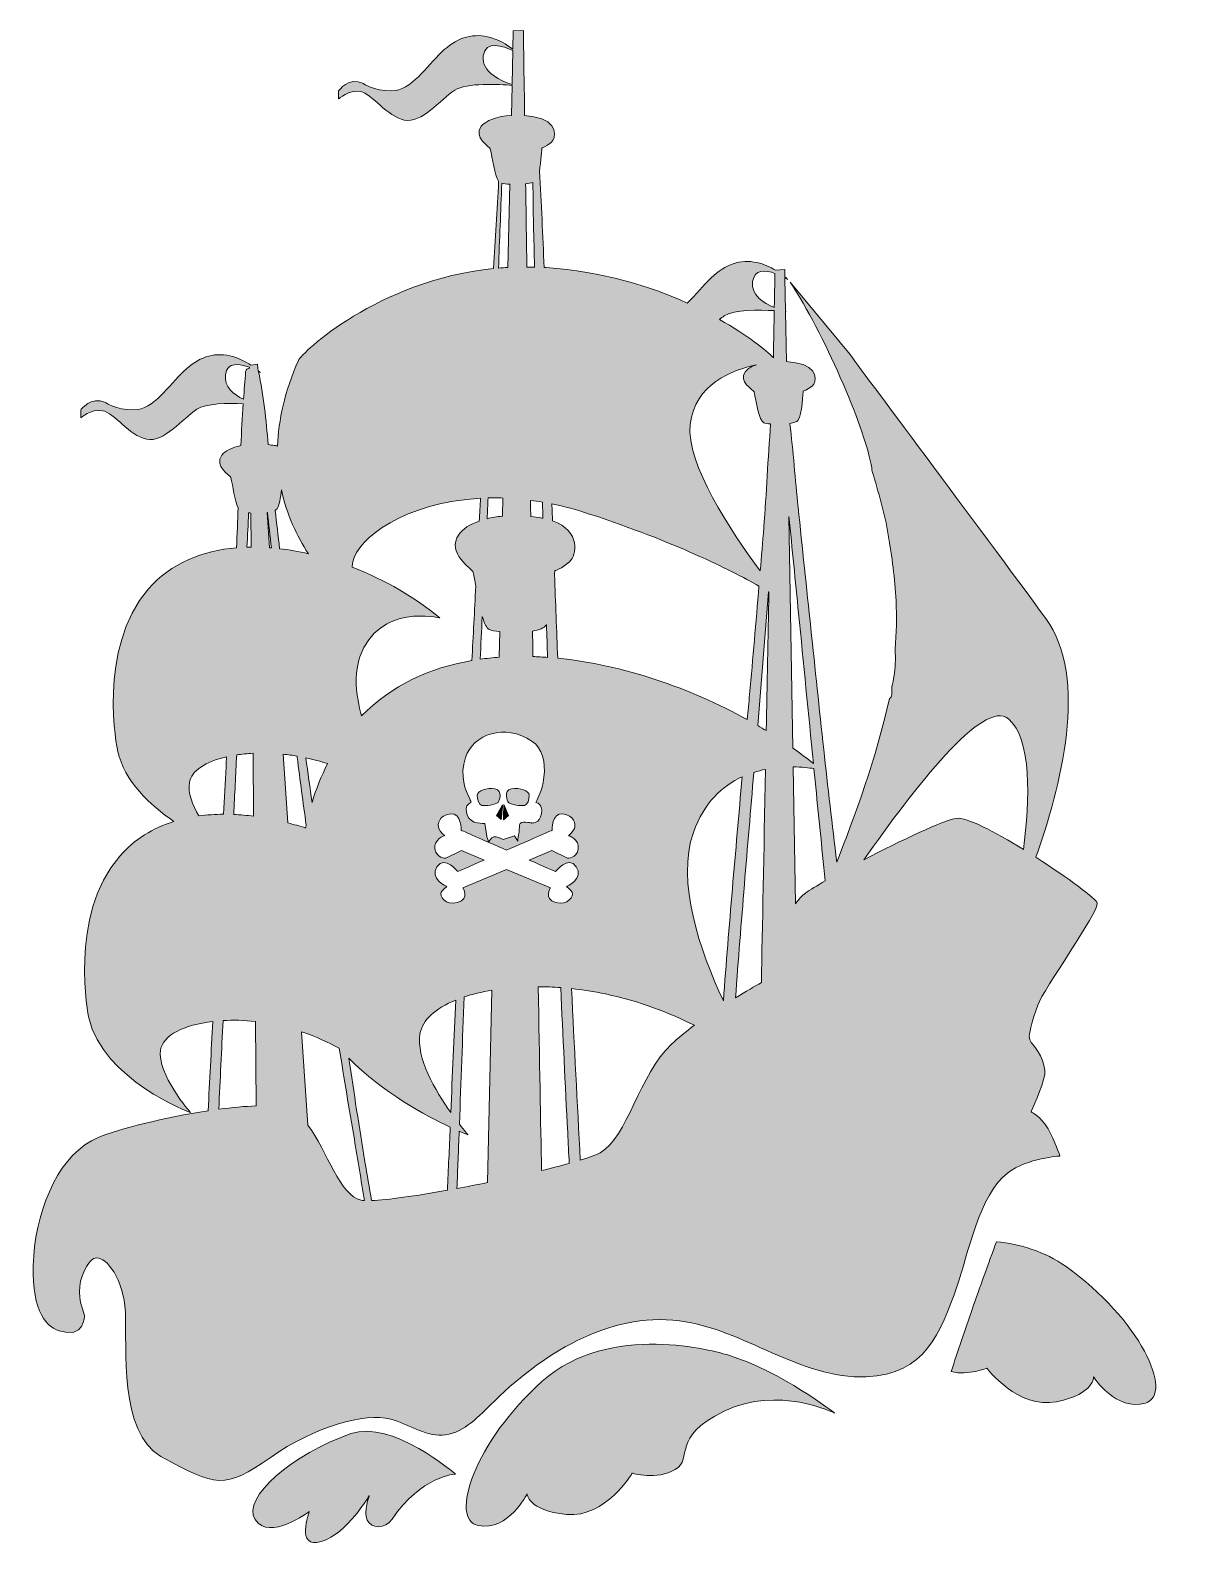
# Model space of a CAD drawing. Extents: x 1242 to 1711, y -1771 to -1148.
import ezdxf

# ---------------------------------------------------------------- set-up
doc = ezdxf.new("R2010")
doc.units = 0
doc.header["$MEASUREMENT"] = 0
doc.layers.add('Layer 1', color=7, linetype='Continuous', lineweight=0)

# ---------------------------------------------------------------- blocks, each defined once
blk = doc.blocks.new('Block_0')
at = {"layer": 'Layer 1'}
h = blk.add_hatch(color=7, dxfattribs=at)
h.dxf.hatch_style = 2
edge = h.paths.add_edge_path()
edge.add_spline(control_points=[(1583.99, -1487.72), (1604.58, -1458.65), (1633.06, -1421.36), (1643.34, -1429.93), (1653, -1437.98), (1652.07, -1463.2), (1649.46, -1483.46), (1637.67, -1476.2), (1626.02, -1470.13), (1622.01, -1470.75), (1616.64, -1471.57), (1599.26, -1479.75), (1583.99, -1487.72)], knot_values=[0, 0, 0, 0, 1, 1, 1, 2, 2, 2, 3, 3, 3, 4, 4, 4, 4], degree=3, periodic=0)
edge = h.paths.add_edge_path()
edge.add_spline(control_points=[(1560.09, -1501.36), (1558.6, -1502.42), (1557.23, -1503.98), (1555.96, -1505.85), (1555.96, -1505.85), (1555.02, -1449.64), (1555.02, -1449.64), (1558.51, -1449.68), (1561.47, -1450.01), (1563.52, -1450.32), (1564.87, -1463.85), (1566.22, -1477.38), (1567.62, -1490.91), (1567.8, -1492.72), (1567.99, -1494.53), (1568.17, -1496.34), (1564.67, -1498.37), (1561.84, -1500.11), (1560.09, -1501.36)], knot_values=[0, 0, 0, 0, 1, 1, 1, 2, 2, 2, 3, 3, 3, 4, 4, 4, 5, 5, 5, 6, 6, 6, 6], degree=3, periodic=0)
edge = h.paths.add_edge_path()
edge.add_spline(control_points=[(1553.29, -1346.98), (1554.6, -1360.18), (1555.91, -1373.38), (1557.23, -1386.58), (1559.27, -1407.13), (1561.28, -1427.68), (1563.31, -1448.22), (1560.62, -1446.07), (1557.81, -1443.97), (1554.89, -1441.91), (1554.89, -1441.91), (1553.29, -1346.98), (1553.29, -1346.98)], knot_values=[0, 0, 0, 0, 1, 1, 1, 2, 2, 2, 3, 3, 3, 4, 4, 4, 4], degree=3, periodic=0)
edge = h.paths.add_edge_path()
edge.add_spline(control_points=[(1547.29, -1261.32), (1543.03, -1259.53), (1537.67, -1256.16), (1538.4, -1250.64), (1539.09, -1245.48), (1543.73, -1245.95), (1547.56, -1247.28), (1547.51, -1249.43), (1547.42, -1254.29), (1547.29, -1261.32)], knot_values=[0, 0, 0, 0, 1, 1, 1, 2, 2, 2, 3, 3, 3, 3], degree=3, periodic=0)
edge = h.paths.add_edge_path()
edge.add_spline(control_points=[(1546.89, -1281.84), (1543.94, -1278.91), (1536.34, -1272.68), (1524.78, -1266.13), (1525.44, -1265.61), (1526.09, -1265.14), (1526.71, -1264.73), (1530.78, -1262.08), (1541.08, -1262.2), (1547.26, -1262.55), (1547.16, -1267.9), (1547.03, -1274.41), (1546.89, -1281.84)], knot_values=[0, 0, 0, 0, 1, 1, 1, 2, 2, 2, 3, 3, 3, 4, 4, 4, 4], degree=3, periodic=0)
edge = h.paths.add_edge_path()
edge.add_spline(control_points=[(1542.96, -1351.52), (1542.5, -1357.44), (1542.02, -1363.35), (1541.53, -1369.27), (1529.48, -1353.05), (1511.01, -1325.23), (1512.79, -1309.2), (1514.61, -1292.81), (1530.01, -1286.85), (1539.93, -1284.74), (1537.88, -1285.46), (1536.35, -1286.41), (1535.5, -1287.48), (1532.2, -1291.68), (1538.81, -1295.11), (1539, -1295.9), (1539.89, -1299.61), (1540.98, -1307.72), (1542.96, -1308.52), (1543.46, -1308.73), (1544.5, -1308.9), (1545.79, -1309.02), (1544.64, -1323.18), (1544.07, -1337.44), (1542.96, -1351.52)], knot_values=[0, 0, 0, 0, 1, 1, 1, 2, 2, 2, 3, 3, 3, 4, 4, 4, 5, 5, 5, 6, 6, 6, 7, 7, 7, 8, 8, 8, 8], degree=3, periodic=0)
edge = h.paths.add_edge_path()
edge.add_spline(control_points=[(1543.95, -1434.75), (1542.82, -1434.06), (1541.67, -1433.37), (1540.51, -1432.69), (1542.04, -1414.4), (1543.52, -1396.11), (1544.94, -1377.81), (1544.94, -1377.81), (1545.05, -1377.87), (1545.05, -1377.87), (1544.68, -1396.63), (1544.31, -1415.94), (1543.95, -1434.75)], knot_values=[0, 0, 0, 0, 1, 1, 1, 2, 2, 2, 3, 3, 3, 4, 4, 4, 4], degree=3, periodic=0)
edge = h.paths.add_edge_path()
edge.add_spline(control_points=[(1541.98, -1538.09), (1539.42, -1539.54), (1535.64, -1541.72), (1531.36, -1544.34), (1532.51, -1528.86), (1533.74, -1513.38), (1535.02, -1497.91), (1536.29, -1482.56), (1537.59, -1467.21), (1538.89, -1451.87), (1540.49, -1451.37), (1542.08, -1450.97), (1543.65, -1450.65), (1543, -1484.81), (1542.4, -1516.2), (1541.98, -1538.09)], knot_values=[0, 0, 0, 0, 1, 1, 1, 2, 2, 2, 3, 3, 3, 4, 4, 4, 5, 5, 5, 5], degree=3, periodic=0)
edge = h.paths.add_edge_path()
edge.add_spline(control_points=[(1514.1, -1476.47), (1518.41, -1464.23), (1526.01, -1457.4), (1534.11, -1453.69), (1531.37, -1484.29), (1528.7, -1514.88), (1526.4, -1545.51), (1516.72, -1524.92), (1507, -1496.65), (1514.1, -1476.47)], knot_values=[0, 0, 0, 0, 1, 1, 1, 2, 2, 2, 3, 3, 3, 3], degree=3, periodic=0)
edge = h.paths.add_edge_path()
edge.add_spline(control_points=[(1505.12, -1563.29), (1491.9, -1575.81), (1487.03, -1601.55), (1475.9, -1607.82), (1474.33, -1608.7), (1471.47, -1609.76), (1467.68, -1610.92), (1466.49, -1587.46), (1465.24, -1563.99), (1464.1, -1540.53), (1468.68, -1541.01), (1473.34, -1541.74), (1478.02, -1542.73), (1492.1, -1545.69), (1504.5, -1550.61), (1514.49, -1555.59), (1511.03, -1558.15), (1507.79, -1560.76), (1505.12, -1563.29)], knot_values=[0, 0, 0, 0, 1, 1, 1, 2, 2, 2, 3, 3, 3, 4, 4, 4, 5, 5, 5, 6, 6, 6, 6], degree=3, periodic=0)
edge = h.paths.add_edge_path()
edge.add_spline(control_points=[(1451.81, -1615.17), (1451.43, -1595.97), (1450.97, -1569.87), (1450.46, -1539.76), (1453.47, -1539.77), (1456.55, -1539.9), (1459.68, -1540.13), (1460.57, -1559.96), (1461.51, -1579.78), (1462.52, -1599.61), (1462.73, -1603.82), (1462.95, -1608.03), (1463.17, -1612.24), (1459.79, -1613.18), (1455.95, -1614.17), (1451.81, -1615.17)], knot_values=[0, 0, 0, 0, 1, 1, 1, 2, 2, 2, 3, 3, 3, 4, 4, 4, 5, 5, 5, 5], degree=3, periodic=0)
edge = h.paths.add_edge_path()
edge.add_spline(control_points=[(1419.52, -1499.16), (1419.52, -1499.16), (1422.48, -1503.74), (1417.37, -1505.22), (1412.26, -1506.7), (1409.83, -1502.39), (1410.64, -1501.05), (1411.45, -1499.7), (1412.93, -1498.76), (1412.93, -1498.76), (1412.93, -1498.76), (1405.53, -1495.4), (1408.89, -1490.55), (1412.26, -1485.71), (1417.37, -1492.57), (1417.37, -1492.57), (1417.69, -1492.43), (1422.3, -1490.42), (1428.23, -1487.82), (1428.23, -1487.82), (1418.98, -1483.96), (1418.98, -1483.96), (1418.98, -1483.96), (1412.52, -1487.06), (1412.52, -1487.06), (1412.52, -1487.06), (1408.76, -1487.33), (1408.08, -1483.29), (1407.41, -1479.25), (1412.12, -1477.77), (1412.12, -1477.77), (1412.12, -1477.77), (1410.5, -1476.83), (1409.7, -1474.95), (1408.89, -1473.07), (1409.83, -1469.43), (1414.4, -1468.9), (1418.98, -1468.36), (1418.84, -1475.62), (1418.84, -1475.62), (1418.84, -1475.62), (1428.04, -1479.65), (1437.48, -1483.78), (1446.91, -1479.65), (1456.11, -1475.62), (1456.11, -1475.62), (1456.11, -1475.62), (1455.98, -1468.36), (1460.55, -1468.9), (1465.12, -1469.43), (1466.06, -1473.07), (1465.26, -1474.95), (1464.45, -1476.83), (1462.84, -1477.77), (1462.84, -1477.77), (1462.84, -1477.77), (1467.54, -1479.25), (1466.87, -1483.29), (1466.2, -1487.33), (1462.43, -1487.06), (1462.43, -1487.06), (1462.43, -1487.06), (1455.98, -1483.96), (1455.98, -1483.96), (1455.98, -1483.96), (1446.72, -1487.82), (1446.72, -1487.82), (1452.65, -1490.42), (1457.27, -1492.43), (1457.59, -1492.57), (1457.59, -1492.57), (1462.7, -1485.71), (1466.06, -1490.55), (1469.42, -1495.4), (1462.03, -1498.76), (1462.03, -1498.76), (1462.03, -1498.76), (1463.51, -1499.7), (1464.31, -1501.05), (1465.12, -1502.39), (1462.7, -1506.7), (1457.59, -1505.22), (1452.47, -1503.74), (1455.43, -1499.16), (1455.43, -1499.16), (1455.43, -1499.16), (1437.48, -1491.68), (1437.48, -1491.68), (1437.48, -1491.68), (1419.52, -1499.16), (1419.52, -1499.16)], knot_values=[0, 0, 0, 0, 1, 1, 1, 2, 2, 2, 3, 3, 3, 4, 4, 4, 5, 5, 5, 6, 6, 6, 7, 7, 7, 8, 8, 8, 9, 9, 9, 10, 10, 10, 11, 11, 11, 12, 12, 12, 13, 13, 13, 14, 14, 14, 15, 15, 15, 16, 16, 16, 17, 17, 17, 18, 18, 18, 19, 19, 19, 20, 20, 20, 21, 21, 21, 22, 22, 22, 23, 23, 23, 24, 24, 24, 25, 25, 25, 26, 26, 26, 27, 27, 27, 28, 28, 28, 29, 29, 29, 30, 30, 30, 30], degree=3, periodic=0)
edge = h.paths.add_edge_path()
edge.add_spline(control_points=[(1429.6, -1620.08), (1425.42, -1620.93), (1421.21, -1621.75), (1417.1, -1622.51), (1417.41, -1614.67), (1417.72, -1606.82), (1418.01, -1598.98), (1420.28, -1599.96), (1421.61, -1600.45), (1421.61, -1600.45), (1421.61, -1600.45), (1420.19, -1598.83), (1418.12, -1596.15), (1418.76, -1578.75), (1419.39, -1561.35), (1420.07, -1543.96), (1423.48, -1542.83), (1427.27, -1541.91), (1431.37, -1541.22), (1431.37, -1541.22), (1429.6, -1620.08), (1429.6, -1620.08)], knot_values=[0, 0, 0, 0, 1, 1, 1, 2, 2, 2, 3, 3, 3, 4, 4, 4, 5, 5, 5, 6, 6, 6, 7, 7, 7, 7], degree=3, periodic=0)
edge = h.paths.add_edge_path()
edge.add_spline(control_points=[(1414.58, -1591.38), (1408.29, -1582.49), (1400.3, -1568.91), (1401.93, -1559.13), (1402.88, -1553.39), (1408.3, -1548.62), (1416.58, -1545.25), (1415.89, -1560.62), (1415.23, -1576), (1414.58, -1591.38)], knot_values=[0, 0, 0, 0, 1, 1, 1, 2, 2, 2, 3, 3, 3, 3], degree=3, periodic=0)
edge = h.paths.add_edge_path()
edge.add_spline(control_points=[(1413.21, -1623.22), (1400.25, -1625.54), (1388.61, -1627.21), (1382.09, -1627.46), (1381.16, -1622.17), (1380.24, -1616.88), (1379.36, -1611.58), (1377.01, -1597.43), (1374.85, -1583.26), (1372.75, -1569.07), (1386.6, -1583.24), (1404.49, -1592.76), (1414.33, -1597.32), (1413.96, -1605.95), (1413.58, -1614.59), (1413.21, -1623.22)], knot_values=[0, 0, 0, 0, 1, 1, 1, 2, 2, 2, 3, 3, 3, 4, 4, 4, 5, 5, 5, 5], degree=3, periodic=0)
edge = h.paths.add_edge_path()
edge.add_spline(control_points=[(1377.79, -1627.3), (1369.15, -1625.57), (1363.84, -1607.13), (1355.94, -1596.5), (1355.94, -1596.5), (1353.4, -1558.24), (1353.4, -1558.24), (1359.32, -1560.24), (1364.52, -1562.67), (1368.82, -1564.99), (1370.83, -1577.44), (1372.89, -1589.88), (1375.01, -1602.31), (1376.44, -1610.67), (1377.79, -1619.06), (1379.14, -1627.45), (1378.62, -1627.42), (1378.16, -1627.37), (1377.79, -1627.3)], knot_values=[0, 0, 0, 0, 1, 1, 1, 2, 2, 2, 3, 3, 3, 4, 4, 4, 5, 5, 5, 6, 6, 6, 6], degree=3, periodic=0)
edge = h.paths.add_edge_path()
edge.add_spline(control_points=[(1345.86, -1444.42), (1347.72, -1444.62), (1349.6, -1444.88), (1351.49, -1445.2), (1351.52, -1445.38), (1351.54, -1445.57), (1351.56, -1445.75), (1352.75, -1455.01), (1353.99, -1464.26), (1355.24, -1473.5), (1355.16, -1473.9), (1355.07, -1474.3), (1354.99, -1474.7), (1352.58, -1473.93), (1350.16, -1473.22), (1347.72, -1472.59), (1347.72, -1472.59), (1345.86, -1444.42), (1345.86, -1444.42)], knot_values=[0, 0, 0, 0, 1, 1, 1, 2, 2, 2, 3, 3, 3, 4, 4, 4, 5, 5, 5, 6, 6, 6, 6], degree=3, periodic=0)
edge = h.paths.add_edge_path()
edge.add_spline(control_points=[(1364.03, -1448.3), (1361.42, -1453.45), (1359.32, -1458.81), (1357.67, -1464.22), (1356.81, -1458.11), (1355.97, -1452.01), (1355.13, -1445.9), (1358.24, -1446.56), (1361.21, -1447.38), (1364.03, -1448.3)], knot_values=[0, 0, 0, 0, 1, 1, 1, 2, 2, 2, 3, 3, 3, 3], degree=3, periodic=0)
edge = h.paths.add_edge_path()
edge.add_spline(control_points=[(1342.54, -1344.44), (1342.86, -1344.26), (1343.14, -1344.07), (1343.3, -1343.84), (1344.2, -1342.61), (1344.77, -1339.1), (1345.1, -1335.99), (1347.27, -1346.24), (1351.43, -1355), (1356.17, -1362.22), (1352.22, -1361.32), (1348.26, -1360.62), (1344.33, -1360.16), (1343.73, -1354.92), (1343.13, -1349.68), (1342.54, -1344.44)], knot_values=[0, 0, 0, 0, 1, 1, 1, 2, 2, 2, 3, 3, 3, 4, 4, 4, 5, 5, 5, 5], degree=3, periodic=0)
edge = h.paths.add_edge_path()
edge.add_spline(control_points=[(1374.38, -1365.61), (1376.22, -1355.94), (1395.89, -1341.09), (1426.76, -1339.48), (1426.59, -1342.6), (1426.42, -1345.71), (1426.25, -1348.83), (1422.37, -1350.2), (1419.49, -1352.1), (1417.95, -1354.27), (1412.45, -1362.06), (1423.47, -1368.42), (1423.78, -1369.89), (1424.11, -1371.43), (1424.46, -1373.39), (1424.84, -1375.52), (1424.3, -1385.69), (1423.77, -1395.85), (1423.25, -1406.02), (1405.87, -1409.03), (1390.17, -1416.22), (1377.92, -1428.76), (1375.65, -1420.24), (1374.81, -1411.57), (1377.3, -1404.5), (1385.08, -1382.4), (1410.03, -1388.54), (1410.03, -1388.54), (1400.3, -1380.34), (1387.67, -1372.98), (1374.07, -1367.73), (1374.14, -1367.04), (1374.24, -1366.34), (1374.38, -1365.61)], knot_values=[0, 0, 0, 0, 1, 1, 1, 2, 2, 2, 3, 3, 3, 4, 4, 4, 5, 5, 5, 6, 6, 6, 7, 7, 7, 8, 8, 8, 9, 9, 9, 10, 10, 10, 11, 11, 11, 11], degree=3, periodic=0)
edge = h.paths.add_edge_path()
edge.add_spline(control_points=[(1430.36, -1393.3), (1431.14, -1393.66), (1432.7, -1393.96), (1434.66, -1394.17), (1434.66, -1394.17), (1434.43, -1404.66), (1434.43, -1404.66), (1431.79, -1404.86), (1429.19, -1405.13), (1426.61, -1405.49), (1426.91, -1399.65), (1427.19, -1393.82), (1427.48, -1387.98), (1428.31, -1390.74), (1429.25, -1392.8), (1430.36, -1393.3)], knot_values=[0, 0, 0, 0, 1, 1, 1, 2, 2, 2, 3, 3, 3, 4, 4, 4, 5, 5, 5, 5], degree=3, periodic=0)
edge = h.paths.add_edge_path()
edge.add_spline(control_points=[(1429.88, -1339.36), (1431.84, -1339.32), (1433.85, -1339.33), (1435.89, -1339.4), (1435.89, -1339.4), (1435.73, -1346.84), (1435.73, -1346.84), (1433.48, -1347.06), (1431.39, -1347.41), (1429.46, -1347.88), (1429.6, -1345.04), (1429.74, -1342.2), (1429.88, -1339.36)], knot_values=[0, 0, 0, 0, 1, 1, 1, 2, 2, 2, 3, 3, 3, 4, 4, 4, 4], degree=3, periodic=0)
edge = h.paths.add_edge_path()
edge.add_spline(control_points=[(1435.47, -1210.28), (1436.23, -1210.47), (1437.41, -1210.62), (1438.78, -1210.72), (1438.78, -1210.72), (1438.01, -1244.84), (1438.01, -1244.84), (1436.71, -1244.92), (1435.42, -1245.02), (1434.13, -1245.13), (1434.6, -1233.52), (1435.05, -1221.9), (1435.47, -1210.28)], knot_values=[0, 0, 0, 0, 1, 1, 1, 2, 2, 2, 3, 3, 3, 4, 4, 4, 4], degree=3, periodic=0)
edge = h.paths.add_edge_path()
edge.add_spline(control_points=[(1447.93, -1439.16), (1452.24, -1442.08), (1453.51, -1447.61), (1452.8, -1453.9), (1452.16, -1459.56), (1449.43, -1464.2), (1449.43, -1464.2), (1449.43, -1464.2), (1452.44, -1464.62), (1451.8, -1468.78), (1451.16, -1472.94), (1447.69, -1472.65), (1447.69, -1472.65), (1447.69, -1472.65), (1442.81, -1471.48), (1442.81, -1473.4), (1442.81, -1475.32), (1442.02, -1480.11), (1442.02, -1480.11), (1442.02, -1480.11), (1440.64, -1477.87), (1440.64, -1477.87), (1440.64, -1477.87), (1436.02, -1479.38), (1436.02, -1479.38), (1436.02, -1479.38), (1433.21, -1478), (1432.17, -1478.26), (1431.13, -1478.52), (1429.95, -1480.87), (1429.95, -1480.34), (1429.95, -1479.82), (1429.3, -1478), (1429.3, -1478), (1429.3, -1478), (1428.52, -1472.78), (1428.52, -1472.78), (1428.52, -1472.78), (1422.65, -1473.43), (1421.35, -1469.39), (1420.04, -1465.35), (1421.76, -1465.11), (1422.8, -1464.2), (1423.22, -1463.84), (1422.6, -1463.68), (1422.34, -1462.55), (1420.54, -1459.76), (1418.14, -1453.14), (1420.58, -1445.81), (1423.78, -1436.21), (1436.75, -1431.6), (1447.93, -1439.16)], knot_values=[0, 0, 0, 0, 1, 1, 1, 2, 2, 2, 3, 3, 3, 4, 4, 4, 5, 5, 5, 6, 6, 6, 7, 7, 7, 8, 8, 8, 9, 9, 9, 10, 10, 10, 11, 11, 11, 12, 12, 12, 13, 13, 13, 14, 14, 14, 15, 15, 15, 16, 16, 16, 17, 17, 17, 17], degree=3, periodic=0)
edge = h.paths.add_edge_path()
edge.add_spline(control_points=[(1427.87, -1158.05), (1428.76, -1151.41), (1436.19, -1154.09), (1440.01, -1155.95), (1440.01, -1155.95), (1439.7, -1169.8), (1439.7, -1169.8), (1435.68, -1168.55), (1426.95, -1165), (1427.87, -1158.05)], knot_values=[0, 0, 0, 0, 1, 1, 1, 2, 2, 2, 3, 3, 3, 3], degree=3, periodic=0)
edge = h.paths.add_edge_path()
edge.add_spline(control_points=[(1448.27, -1209.95), (1448.35, -1221.53), (1448.61, -1233.11), (1448.97, -1244.7), (1447.91, -1244.67), (1446.85, -1244.67), (1445.8, -1244.66), (1445.61, -1232.44), (1445.44, -1221.01), (1445.28, -1210.59), (1446.43, -1210.46), (1447.46, -1210.24), (1448.27, -1209.95)], knot_values=[0, 0, 0, 0, 1, 1, 1, 2, 2, 2, 3, 3, 3, 4, 4, 4, 4], degree=3, periodic=0)
edge = h.paths.add_edge_path()
edge.add_spline(control_points=[(1452.18, -1341.09), (1452.25, -1343.3), (1452.32, -1345.51), (1452.39, -1347.71), (1452.23, -1347.68), (1452.09, -1347.65), (1451.93, -1347.62), (1450.38, -1347.34), (1448.86, -1347.14), (1447.37, -1346.97), (1447.34, -1344.76), (1447.3, -1342.54), (1447.27, -1340.34), (1448.89, -1340.55), (1450.53, -1340.8), (1452.18, -1341.09)], knot_values=[0, 0, 0, 0, 1, 1, 1, 2, 2, 2, 3, 3, 3, 4, 4, 4, 5, 5, 5, 5], degree=3, periodic=0)
edge = h.paths.add_edge_path()
edge.add_spline(control_points=[(1453.7, -1391.5), (1453.7, -1391.5), (1453.82, -1391.31), (1453.82, -1391.31), (1453.97, -1395.78), (1454.13, -1400.25), (1454.29, -1404.72), (1452.27, -1404.58), (1450.27, -1404.46), (1448.27, -1404.4), (1448.22, -1400.91), (1448.16, -1397.41), (1448.11, -1393.92), (1450.76, -1393.46), (1452.89, -1392.69), (1453.7, -1391.5)], knot_values=[0, 0, 0, 0, 1, 1, 1, 2, 2, 2, 3, 3, 3, 4, 4, 4, 5, 5, 5, 5], degree=3, periodic=0)
edge = h.paths.add_edge_path()
edge.add_spline(control_points=[(1471.46, -1345.94), (1506.44, -1357.46), (1529.03, -1368.72), (1541, -1375.52), (1539.76, -1390.29), (1538.47, -1405.06), (1537.15, -1419.83), (1536.84, -1423.31), (1536.52, -1426.78), (1536.21, -1430.26), (1512.66, -1417.25), (1485.04, -1407.74), (1458.44, -1405.08), (1458, -1393.65), (1457.56, -1382.23), (1457.13, -1370.81), (1457.19, -1369.8), (1457.21, -1369.2), (1457.21, -1369.2), (1457.21, -1369.2), (1460, -1368.51), (1463.29, -1365.52), (1466.26, -1362.84), (1468.01, -1352.89), (1456.31, -1348.76), (1456.22, -1346.45), (1456.14, -1344.13), (1456.05, -1341.81), (1461.02, -1342.83), (1466.16, -1344.19), (1471.46, -1345.94)], knot_values=[0, 0, 0, 0, 1, 1, 1, 2, 2, 2, 3, 3, 3, 4, 4, 4, 5, 5, 5, 6, 6, 6, 7, 7, 7, 8, 8, 8, 9, 9, 9, 10, 10, 10, 10], degree=3, periodic=0)
edge = h.paths.add_edge_path()
edge.add_spline(control_points=[(1340.24, -1359.76), (1340.24, -1359.76), (1339.29, -1345.34), (1339.29, -1345.34), (1339.29, -1345.34), (1339.36, -1345.33), (1339.36, -1345.33), (1339.91, -1350.16), (1340.47, -1354.99), (1341.03, -1359.82), (1340.77, -1359.8), (1340.51, -1359.78), (1340.24, -1359.76)], knot_values=[0, 0, 0, 0, 1, 1, 1, 2, 2, 2, 3, 3, 3, 4, 4, 4, 4], degree=3, periodic=0)
edge = h.paths.add_edge_path()
edge.add_spline(control_points=[(1319.41, -1590), (1319.99, -1577.87), (1320.55, -1565.75), (1321.15, -1553.64), (1325.34, -1553.4), (1329.83, -1553.51), (1334.46, -1554.01), (1334.46, -1554.01), (1334.79, -1588.66), (1334.79, -1588.66), (1330.14, -1588.79), (1324.89, -1589.27), (1319.41, -1590)], knot_values=[0, 0, 0, 0, 1, 1, 1, 2, 2, 2, 3, 3, 3, 4, 4, 4, 4], degree=3, periodic=0)
edge = h.paths.add_edge_path()
edge.add_spline(control_points=[(1311.16, -1469.74), (1308.62, -1465.16), (1306.66, -1460.09), (1307.34, -1456.05), (1308.14, -1451.21), (1314.03, -1447.46), (1322.58, -1445.5), (1322.51, -1446.87), (1322.45, -1448.24), (1322.38, -1449.61), (1322.05, -1456.09), (1321.71, -1462.57), (1321.38, -1469.05), (1317.9, -1469.06), (1314.49, -1469.28), (1311.16, -1469.74)], knot_values=[0, 0, 0, 0, 1, 1, 1, 2, 2, 2, 3, 3, 3, 4, 4, 4, 5, 5, 5, 5], degree=3, periodic=0)
edge = h.paths.add_edge_path()
edge.add_spline(control_points=[(1326.75, -1444.71), (1328.87, -1444.4), (1331.11, -1444.18), (1333.44, -1444.06), (1333.44, -1444.06), (1333.68, -1469.85), (1333.68, -1469.85), (1330.94, -1469.5), (1328.22, -1469.25), (1325.52, -1469.14), (1325.93, -1460.99), (1326.34, -1452.85), (1326.75, -1444.71)], knot_values=[0, 0, 0, 0, 1, 1, 1, 2, 2, 2, 3, 3, 3, 4, 4, 4, 4], degree=3, periodic=0)
edge = h.paths.add_edge_path()
edge.add_spline(control_points=[(1322.12, -1288.88), (1322.85, -1283.41), (1328.03, -1284.27), (1331.97, -1285.78), (1331.97, -1285.78), (1331.97, -1286.12), (1331.97, -1286.12), (1331.25, -1286.13), (1330.52, -1286.61), (1330.43, -1287.54), (1330.11, -1291.33), (1329.82, -1295.12), (1329.56, -1298.91), (1325.64, -1297), (1321.47, -1293.79), (1322.12, -1288.88)], knot_values=[0, 0, 0, 0, 1, 1, 1, 2, 2, 2, 3, 3, 3, 4, 4, 4, 5, 5, 5, 5], degree=3, periodic=0)
edge = h.paths.add_edge_path()
edge.add_spline(control_points=[(1332.65, -1359.5), (1332.08, -1359.51), (1331.5, -1359.52), (1330.93, -1359.54), (1331.18, -1354.85), (1331.42, -1350.15), (1331.66, -1345.46), (1331.94, -1345.48), (1332.23, -1345.51), (1332.52, -1345.53), (1332.52, -1345.53), (1332.65, -1359.5), (1332.65, -1359.5)], knot_values=[0, 0, 0, 0, 1, 1, 1, 2, 2, 2, 3, 3, 3, 4, 4, 4, 4], degree=3, periodic=0)
edge = h.paths.add_edge_path()
edge.add_spline(control_points=[(1642.89, -1616.17), (1651.24, -1609.9), (1664.46, -1609.21), (1664.46, -1609.21), (1664.46, -1609.21), (1662.37, -1602.95), (1659.59, -1598.08), (1656.8, -1593.2), (1652.63, -1591.12), (1652.63, -1591.12), (1652.63, -1591.12), (1657.5, -1580.68), (1658.19, -1575.81), (1658.89, -1570.94), (1654.72, -1564.68), (1652.63, -1562.59), (1650.54, -1560.5), (1653.32, -1553.55), (1655.41, -1547.28), (1657.5, -1541.02), (1680.46, -1509.01), (1679.76, -1505.54), (1679.42, -1503.82), (1667.59, -1495.01), (1654.59, -1486.68), (1664.68, -1458.48), (1676.43, -1413.08), (1658.72, -1388.85), (1631.81, -1352.04), (1581.21, -1284.8), (1578.38, -1280.55), (1578.38, -1280.55), (1553.85, -1250.91), (1553.85, -1250.91), (1567.5, -1271.8), (1583.86, -1309.16), (1586.97, -1325.63), (1587.15, -1326.58), (1587.31, -1327.52), (1587.48, -1328.47), (1589.97, -1337.04), (1592.62, -1345.61), (1594.04, -1354.44), (1595.49, -1363.42), (1596.78, -1372.44), (1597.23, -1381.53), (1597.55, -1388.13), (1597.47, -1394.78), (1596.81, -1401.37), (1597.07, -1405.51), (1596.96, -1409.17), (1596.42, -1412.21), (1596.14, -1413.78), (1595.83, -1415.36), (1595.52, -1416.93), (1595.51, -1417.94), (1595.51, -1418.94), (1595.5, -1419.94), (1595.49, -1420.76), (1595.08, -1421.31), (1594.53, -1421.6), (1589.19, -1445.77), (1580.21, -1470.2), (1572.87, -1488.7), (1571.09, -1473.27), (1569.2, -1457.85), (1567.54, -1442.46), (1563.98, -1409.36), (1560.52, -1376.24), (1557.04, -1343.13), (1555.85, -1331.83), (1555.05, -1320.27), (1553.69, -1308.84), (1555.25, -1308.59), (1556.51, -1308.18), (1556.99, -1307.55), (1558.64, -1305.41), (1559.1, -1295.53), (1559.1, -1295.53), (1559.1, -1295.53), (1560.77, -1295.15), (1562.75, -1293.55), (1564.73, -1291.94), (1565.81, -1285.5), (1555.92, -1283.89), (1554.65, -1283.69), (1553.42, -1283.54), (1552.22, -1283.45), (1552.22, -1283.45), (1551.87, -1262.9), (1551.87, -1262.9), (1552.07, -1262.92), (1552.19, -1262.93), (1552.19, -1262.93), (1552.19, -1262.93), (1552.07, -1262.9), (1551.87, -1262.85), (1551.87, -1262.85), (1551.64, -1249.09), (1551.64, -1249.09), (1552.35, -1249.47), (1552.79, -1249.74), (1552.79, -1249.74), (1552.79, -1249.74), (1552.37, -1249.34), (1551.63, -1248.75), (1551.63, -1248.75), (1551.58, -1245.63), (1551.58, -1245.63), (1551.58, -1245.63), (1547.76, -1246.02), (1547.76, -1246.02), (1545.64, -1244.73), (1543.03, -1243.46), (1540.2, -1242.85), (1533.31, -1241.35), (1527.31, -1243.45), (1521.32, -1249.14), (1518.25, -1252.05), (1515.03, -1256.13), (1511.57, -1259.43), (1496.3, -1252.52), (1476.73, -1246.43), (1453.75, -1244.91), (1453.44, -1244.89), (1453.14, -1244.89), (1452.83, -1244.87), (1452.34, -1231.7), (1451.74, -1218.54), (1450.9, -1205.4), (1451.67, -1201.37), (1451.92, -1195.82), (1451.92, -1195.82), (1451.92, -1195.82), (1453.69, -1195.42), (1455.77, -1193.65), (1457.85, -1191.88), (1458.99, -1184.81), (1448.58, -1183.04), (1447.31, -1182.82), (1446.07, -1182.67), (1444.86, -1182.57), (1444.53, -1160.69), (1444.34, -1147.64), (1444.34, -1147.64), (1444.34, -1147.64), (1440.19, -1147.87), (1440.19, -1147.87), (1440.19, -1147.87), (1440.02, -1155.32), (1440.02, -1155.32), (1437.74, -1153.61), (1433.94, -1151.19), (1429.67, -1150.26), (1422.78, -1148.76), (1416.78, -1150.86), (1410.79, -1156.56), (1404.79, -1162.25), (1398.2, -1172.44), (1390.41, -1172.44), (1382.61, -1172.44), (1378.72, -1169.44), (1378.72, -1169.44), (1372.72, -1166.45), (1368.53, -1172.44), (1368.53, -1172.44), (1368.53, -1172.44), (1368.53, -1175.74), (1368.53, -1175.74), (1368.53, -1175.74), (1372.72, -1171.84), (1377.52, -1172.74), (1382.31, -1173.64), (1388.31, -1182.93), (1395.5, -1184.43), (1402.7, -1185.93), (1410.19, -1176.04), (1416.18, -1172.14), (1421.01, -1169), (1434.59, -1169.75), (1439.69, -1170.17), (1439.69, -1170.17), (1439.41, -1182.49), (1439.41, -1182.49), (1433.39, -1182.84), (1428.85, -1184.65), (1427.1, -1186.98), (1423.62, -1191.6), (1430.58, -1195.36), (1430.78, -1196.23), (1431.6, -1199.81), (1432.58, -1207.09), (1434.21, -1209.44), (1433.5, -1221.39), (1432.78, -1233.35), (1432.08, -1245.31), (1384.45, -1250.18), (1353.39, -1280), (1352.07, -1282.96), (1346.38, -1295.83), (1343.87, -1307.56), (1343.53, -1318.12), (1343.1, -1318.01), (1342.66, -1317.92), (1342.18, -1317.84), (1341.33, -1317.69), (1340.5, -1317.59), (1339.67, -1317.49), (1338.76, -1307.42), (1337.83, -1297.27), (1335.67, -1287.5), (1336.2, -1287.79), (1336.51, -1287.98), (1336.51, -1287.98), (1336.51, -1287.98), (1336.18, -1287.68), (1335.6, -1287.2), (1335.55, -1286.96), (1335.51, -1286.73), (1335.46, -1286.49), (1335.46, -1286.49), (1335.37, -1286.3), (1335.37, -1286.3), (1335.37, -1286.3), (1335.25, -1284.46), (1335.25, -1284.46), (1335.25, -1284.46), (1332.56, -1284.94), (1332.56, -1284.94), (1330.29, -1283.45), (1327.25, -1281.81), (1323.92, -1281.09), (1317.03, -1279.59), (1311.03, -1281.69), (1305.04, -1287.39), (1299.04, -1293.08), (1292.45, -1303.27), (1284.66, -1303.27), (1276.86, -1303.27), (1272.97, -1300.27), (1272.97, -1300.27), (1266.97, -1297.28), (1262.78, -1303.27), (1262.78, -1303.27), (1262.78, -1303.27), (1262.78, -1306.57), (1262.78, -1306.57), (1262.78, -1306.57), (1266.97, -1302.67), (1271.77, -1303.57), (1276.56, -1304.47), (1282.56, -1313.76), (1289.75, -1315.26), (1296.94, -1316.76), (1304.44, -1306.87), (1310.43, -1302.97), (1314.18, -1300.53), (1323.21, -1300.44), (1329.44, -1300.71), (1329.06, -1306.43), (1328.72, -1312.16), (1328.44, -1317.88), (1324.72, -1318.67), (1321.97, -1320.09), (1320.69, -1321.78), (1317.22, -1326.4), (1324.18, -1330.16), (1324.38, -1331.03), (1325.11, -1334.26), (1325.99, -1340.5), (1327.36, -1343.41), (1327.14, -1348.87), (1326.93, -1354.32), (1326.71, -1359.78), (1312.58, -1360.97), (1299.77, -1366.11), (1290.56, -1376.68), (1269.21, -1401.16), (1277.88, -1442.96), (1277.88, -1442.96), (1280.75, -1455.69), (1291.25, -1465.43), (1301, -1471.98), (1292.46, -1474.65), (1284.83, -1479.26), (1278.75, -1486.22), (1257.41, -1510.71), (1266.07, -1552.51), (1266.07, -1552.51), (1271.8, -1577.87), (1307.8, -1591.38), (1307.8, -1591.38), (1307.8, -1591.38), (1293.89, -1575.42), (1295.53, -1565.6), (1296.52, -1559.67), (1305.13, -1555.38), (1316.93, -1554), (1316.29, -1566.2), (1315.65, -1578.41), (1315.02, -1590.62), (1297.2, -1593.33), (1278.08, -1598.23), (1269.95, -1601.55), (1254.64, -1607.82), (1244.9, -1629.39), (1243.51, -1650.26), (1242.11, -1671.13), (1247.68, -1678.79), (1253.94, -1680.87), (1264.38, -1684.35), (1264.38, -1674.61), (1264.38, -1674.61), (1264.38, -1674.61), (1263.33, -1671.46), (1263.33, -1671.46), (1261.43, -1665.77), (1262.02, -1659.46), (1265.23, -1654.38), (1266.47, -1652.42), (1267.86, -1650.96), (1269.25, -1650.96), (1273.42, -1650.96), (1280.38, -1659.3), (1281.08, -1673.22), (1281.77, -1687.14), (1278.3, -1722.62), (1295.69, -1732.36), (1318.11, -1744.92), (1322.05, -1745.83), (1340.49, -1732.88), (1359.01, -1719.88), (1379.22, -1714.31), (1389.97, -1717.11), (1397.12, -1718.97), (1403.6, -1723.97), (1410.99, -1723.64), (1418.94, -1723.29), (1425.12, -1716.95), (1430.75, -1711.33), (1451.49, -1690.58), (1479.23, -1673.09), (1508.34, -1676.78), (1521.67, -1678.46), (1534, -1684.45), (1546.3, -1689.86), (1558.6, -1695.26), (1571.58, -1700.25), (1585.01, -1699.73), (1609.19, -1698.79), (1615.48, -1681.87), (1622.27, -1662.43), (1626.68, -1649.82), (1631.55, -1624.67), (1642.89, -1616.17)], knot_values=[0, 0, 0, 0, 1, 1, 1, 2, 2, 2, 3, 3, 3, 4, 4, 4, 5, 5, 5, 6, 6, 6, 7, 7, 7, 8, 8, 8, 9, 9, 9, 10, 10, 10, 11, 11, 11, 12, 12, 12, 13, 13, 13, 14, 14, 14, 15, 15, 15, 16, 16, 16, 17, 17, 17, 18, 18, 18, 19, 19, 19, 20, 20, 20, 21, 21, 21, 22, 22, 22, 23, 23, 23, 24, 24, 24, 25, 25, 25, 26, 26, 26, 27, 27, 27, 28, 28, 28, 29, 29, 29, 30, 30, 30, 31, 31, 31, 32, 32, 32, 33, 33, 33, 34, 34, 34, 35, 35, 35, 36, 36, 36, 37, 37, 37, 38, 38, 38, 39, 39, 39, 40, 40, 40, 41, 41, 41, 42, 42, 42, 43, 43, 43, 44, 44, 44, 45, 45, 45, 46, 46, 46, 47, 47, 47, 48, 48, 48, 49, 49, 49, 50, 50, 50, 51, 51, 51, 52, 52, 52, 53, 53, 53, 54, 54, 54, 55, 55, 55, 56, 56, 56, 57, 57, 57, 58, 58, 58, 59, 59, 59, 60, 60, 60, 61, 61, 61, 62, 62, 62, 63, 63, 63, 64, 64, 64, 65, 65, 65, 66, 66, 66, 67, 67, 67, 68, 68, 68, 69, 69, 69, 70, 70, 70, 71, 71, 71, 72, 72, 72, 73, 73, 73, 74, 74, 74, 75, 75, 75, 76, 76, 76, 77, 77, 77, 78, 78, 78, 79, 79, 79, 80, 80, 80, 81, 81, 81, 82, 82, 82, 83, 83, 83, 84, 84, 84, 85, 85, 85, 86, 86, 86, 87, 87, 87, 88, 88, 88, 89, 89, 89, 90, 90, 90, 91, 91, 91, 92, 92, 92, 93, 93, 93, 94, 94, 94, 95, 95, 95, 96, 96, 96, 97, 97, 97, 98, 98, 98, 99, 99, 99, 100, 100, 100, 101, 101, 101, 102, 102, 102, 103, 103, 103, 104, 104, 104, 105, 105, 105, 106, 106, 106, 107, 107, 107, 108, 108, 108, 109, 109, 109, 110, 110, 110, 111, 111, 111, 112, 112, 112, 113, 113, 113, 114, 114, 114, 115, 115, 115, 116, 116, 116, 117, 117, 117, 118, 118, 118, 118], degree=3, periodic=0)
h = blk.add_hatch(color=7, dxfattribs=at)
h.dxf.hatch_style = 2
edge = h.paths.add_edge_path()
edge.add_spline(control_points=[(1432.7, -1458.65), (1429.28, -1458.03), (1425.44, -1459.38), (1425.44, -1461.25), (1425.44, -1463.11), (1426.06, -1465.09), (1427.31, -1465.4), (1428.55, -1465.71), (1433.22, -1465.09), (1433.95, -1464.26), (1434.44, -1463.69), (1436.12, -1459.28), (1432.7, -1458.65)], knot_values=[0, 0, 0, 0, 1, 1, 1, 2, 2, 2, 3, 3, 3, 4, 4, 4, 4], degree=3, periodic=0)
h = blk.add_hatch(color=7, dxfattribs=at)
h.dxf.hatch_style = 2
edge = h.paths.add_edge_path()
edge.add_spline(control_points=[(1444.86, -1465.4), (1446.1, -1465.09), (1446.73, -1463.11), (1446.73, -1461.25), (1446.73, -1459.38), (1442.89, -1458.03), (1439.46, -1458.65), (1436.04, -1459.28), (1437.73, -1463.69), (1438.22, -1464.26), (1438.95, -1465.09), (1443.61, -1465.71), (1444.86, -1465.4)], knot_values=[0, 0, 0, 0, 1, 1, 1, 2, 2, 2, 3, 3, 3, 4, 4, 4, 4], degree=3, periodic=0)
h = blk.add_hatch(color=7, dxfattribs=at)
h.dxf.hatch_style = 2
edge = h.paths.add_edge_path()
edge.add_spline(control_points=[(1435.26, -1471.26), (1435.26, -1471.26), (1435.63, -1467.84), (1435.83, -1465.13), (1435.83, -1465.13), (1433.39, -1469.6), (1433.39, -1469.6), (1433.39, -1469.6), (1435.26, -1471.26), (1435.26, -1471.26)], knot_values=[0, 0, 0, 0, 1, 1, 1, 2, 2, 2, 3, 3, 3, 3], degree=3, periodic=0)
h = blk.add_hatch(color=7, dxfattribs=at)
h.dxf.hatch_style = 2
edge = h.paths.add_edge_path()
edge.add_spline(control_points=[(1436.2, -1471.36), (1436.35, -1471.31), (1438.26, -1469.5), (1438.26, -1469.5), (1438.26, -1469.5), (1436.35, -1465.02), (1436.35, -1465.02), (1436.4, -1465.28), (1436.04, -1471.41), (1436.2, -1471.36)], knot_values=[0, 0, 0, 0, 1, 1, 1, 2, 2, 2, 3, 3, 3, 3], degree=3, periodic=0)
h = blk.add_hatch(color=7, dxfattribs=at)
h.dxf.hatch_style = 2
edge = h.paths.add_edge_path()
edge.add_spline(control_points=[(1666.96, -1654.55), (1658.06, -1648.27), (1648.13, -1645.32), (1638.43, -1644.34), (1635.02, -1653.57), (1631.67, -1662.82), (1628.42, -1672.11), (1625.46, -1680.57), (1622.58, -1689.07), (1619.82, -1697.6), (1627.12, -1699.3), (1634.47, -1696.11), (1634.47, -1696.11), (1634.47, -1696.11), (1647.23, -1713.25), (1663.1, -1709.92), (1678.98, -1706.6), (1678.21, -1699.72), (1678.21, -1699.72), (1678.21, -1699.72), (1687.56, -1714.14), (1699.53, -1710.48), (1711.5, -1706.82), (1697.2, -1675.92), (1666.96, -1654.55)], knot_values=[0, 0, 0, 0, 1, 1, 1, 2, 2, 2, 3, 3, 3, 4, 4, 4, 5, 5, 5, 6, 6, 6, 7, 7, 7, 8, 8, 8, 8], degree=3, periodic=0)
h = blk.add_hatch(color=7, dxfattribs=at)
h.dxf.hatch_style = 2
edge = h.paths.add_edge_path()
edge.add_spline(control_points=[(1452.09, -1701.53), (1424.41, -1726.13), (1413.64, -1758.43), (1425.94, -1760.73), (1438.25, -1763.04), (1445.94, -1747.66), (1445.94, -1747.66), (1445.94, -1747.66), (1445.94, -1754.58), (1462.08, -1756.12), (1478.23, -1757.66), (1489, -1739.2), (1489, -1739.2), (1489, -1739.2), (1498.99, -1742.28), (1506.68, -1737.67), (1514.37, -1733.05), (1504.37, -1724.59), (1526.67, -1713.83), (1548.97, -1703.06), (1572.04, -1714.6), (1572.04, -1714.6), (1572.04, -1714.6), (1550.51, -1697.68), (1528.21, -1690.76), (1523.57, -1689.32), (1479.77, -1676.92), (1452.09, -1701.53)], knot_values=[0, 0, 0, 0, 1, 1, 1, 2, 2, 2, 3, 3, 3, 4, 4, 4, 5, 5, 5, 6, 6, 6, 7, 7, 7, 8, 8, 8, 9, 9, 9, 9], degree=3, periodic=0)
h = blk.add_hatch(color=7, dxfattribs=at)
h.dxf.hatch_style = 2
edge = h.paths.add_edge_path()
edge.add_spline(control_points=[(1373.58, -1723.03), (1349.86, -1731.31), (1328.57, -1749.22), (1334.32, -1758.26), (1340.07, -1767.29), (1356.5, -1754.97), (1356.5, -1754.97), (1356.5, -1754.97), (1350.75, -1770.57), (1361.42, -1767.29), (1372.1, -1764), (1381.13, -1748.4), (1381.13, -1748.4), (1381.13, -1748.4), (1378.65, -1754.99), (1380.28, -1758.48), (1381.91, -1761.97), (1387.65, -1762.36), (1390.52, -1758.09), (1402.46, -1740.3), (1416.52, -1739.57), (1416.52, -1739.57), (1416.52, -1739.57), (1390.52, -1717.12), (1373.58, -1723.03)], knot_values=[0, 0, 0, 0, 1, 1, 1, 2, 2, 2, 3, 3, 3, 4, 4, 4, 5, 5, 5, 6, 6, 6, 7, 7, 7, 8, 8, 8, 8], degree=3, periodic=0)
for points, knots in [([(1642.89, -1616.17), (1651.24, -1609.9), (1664.46, -1609.21), (1664.46, -1609.21), (1664.46, -1609.21), (1662.37, -1602.95), (1659.59, -1598.08), (1656.8, -1593.2), (1652.63, -1591.12), (1652.63, -1591.12), (1652.63, -1591.12), (1657.5, -1580.68), (1658.19, -1575.81), (1658.89, -1570.94), (1654.72, -1564.68), (1652.63, -1562.59), (1650.54, -1560.5), (1653.32, -1553.55), (1655.41, -1547.28), (1657.5, -1541.02), (1680.46, -1509.01), (1679.76, -1505.54), (1679.42, -1503.82), (1667.59, -1495.01), (1654.59, -1486.68), (1664.68, -1458.48), (1676.43, -1413.08), (1658.72, -1388.85), (1631.81, -1352.04), (1581.21, -1284.8), (1578.38, -1280.55), (1578.38, -1280.55), (1553.85, -1250.91), (1553.85, -1250.91), (1567.5, -1271.8), (1583.86, -1309.16), (1586.97, -1325.63), (1587.15, -1326.58), (1587.31, -1327.52), (1587.48, -1328.47), (1589.97, -1337.04), (1592.62, -1345.61), (1594.04, -1354.44), (1595.49, -1363.42), (1596.78, -1372.44), (1597.23, -1381.53), (1597.55, -1388.13), (1597.47, -1394.78), (1596.81, -1401.37), (1597.07, -1405.51), (1596.96, -1409.17), (1596.42, -1412.21), (1596.14, -1413.78), (1595.83, -1415.36), (1595.52, -1416.93), (1595.51, -1417.94), (1595.51, -1418.94), (1595.5, -1419.94), (1595.49, -1420.76), (1595.08, -1421.31), (1594.53, -1421.6), (1589.19, -1445.77), (1580.21, -1470.2), (1572.87, -1488.7), (1571.09, -1473.27), (1569.2, -1457.85), (1567.54, -1442.46), (1563.98, -1409.36), (1560.52, -1376.24), (1557.04, -1343.13), (1555.85, -1331.83), (1555.05, -1320.27), (1553.69, -1308.84), (1555.25, -1308.59), (1556.51, -1308.18), (1556.99, -1307.55), (1558.64, -1305.41), (1559.1, -1295.53), (1559.1, -1295.53), (1559.1, -1295.53), (1560.77, -1295.15), (1562.75, -1293.55), (1564.73, -1291.94), (1565.81, -1285.5), (1555.92, -1283.89), (1554.65, -1283.69), (1553.42, -1283.54), (1552.22, -1283.45), (1552.22, -1283.45), (1551.87, -1262.9), (1551.87, -1262.9), (1552.07, -1262.92), (1552.19, -1262.93), (1552.19, -1262.93), (1552.19, -1262.93), (1552.07, -1262.9), (1551.87, -1262.85), (1551.87, -1262.85), (1551.64, -1249.09), (1551.64, -1249.09), (1552.35, -1249.47), (1552.79, -1249.74), (1552.79, -1249.74), (1552.79, -1249.74), (1552.37, -1249.34), (1551.63, -1248.75), (1551.63, -1248.75), (1551.58, -1245.63), (1551.58, -1245.63), (1551.58, -1245.63), (1547.76, -1246.02), (1547.76, -1246.02), (1545.64, -1244.73), (1543.03, -1243.46), (1540.2, -1242.85), (1533.31, -1241.35), (1527.31, -1243.45), (1521.32, -1249.14), (1518.25, -1252.05), (1515.03, -1256.13), (1511.57, -1259.43), (1496.3, -1252.52), (1476.73, -1246.43), (1453.75, -1244.91), (1453.44, -1244.89), (1453.14, -1244.89), (1452.83, -1244.87), (1452.34, -1231.7), (1451.74, -1218.54), (1450.9, -1205.4), (1451.67, -1201.37), (1451.92, -1195.82), (1451.92, -1195.82), (1451.92, -1195.82), (1453.69, -1195.42), (1455.77, -1193.65), (1457.85, -1191.88), (1458.99, -1184.81), (1448.58, -1183.04), (1447.31, -1182.82), (1446.07, -1182.67), (1444.86, -1182.57), (1444.53, -1160.69), (1444.34, -1147.64), (1444.34, -1147.64), (1444.34, -1147.64), (1440.19, -1147.87), (1440.19, -1147.87), (1440.19, -1147.87), (1440.02, -1155.32), (1440.02, -1155.32), (1437.74, -1153.61), (1433.94, -1151.19), (1429.67, -1150.26), (1422.78, -1148.76), (1416.78, -1150.86), (1410.79, -1156.56), (1404.79, -1162.25), (1398.2, -1172.44), (1390.41, -1172.44), (1382.61, -1172.44), (1378.72, -1169.44), (1378.72, -1169.44), (1372.72, -1166.45), (1368.53, -1172.44), (1368.53, -1172.44), (1368.53, -1172.44), (1368.53, -1175.74), (1368.53, -1175.74), (1368.53, -1175.74), (1372.72, -1171.84), (1377.52, -1172.74), (1382.31, -1173.64), (1388.31, -1182.93), (1395.5, -1184.43), (1402.7, -1185.93), (1410.19, -1176.04), (1416.18, -1172.14), (1421.01, -1169), (1434.59, -1169.75), (1439.69, -1170.17), (1439.69, -1170.17), (1439.41, -1182.49), (1439.41, -1182.49), (1433.39, -1182.84), (1428.85, -1184.65), (1427.1, -1186.98), (1423.62, -1191.6), (1430.58, -1195.36), (1430.78, -1196.23), (1431.6, -1199.81), (1432.58, -1207.09), (1434.21, -1209.44), (1433.5, -1221.39), (1432.78, -1233.35), (1432.08, -1245.31), (1384.45, -1250.18), (1353.39, -1280), (1352.07, -1282.96), (1346.38, -1295.83), (1343.87, -1307.56), (1343.53, -1318.12), (1343.1, -1318.01), (1342.66, -1317.92), (1342.18, -1317.84), (1341.33, -1317.69), (1340.5, -1317.59), (1339.67, -1317.49), (1338.76, -1307.42), (1337.83, -1297.27), (1335.67, -1287.5), (1336.2, -1287.79), (1336.51, -1287.98), (1336.51, -1287.98), (1336.51, -1287.98), (1336.18, -1287.68), (1335.6, -1287.2), (1335.55, -1286.96), (1335.51, -1286.73), (1335.46, -1286.49), (1335.46, -1286.49), (1335.37, -1286.3), (1335.37, -1286.3), (1335.37, -1286.3), (1335.25, -1284.46), (1335.25, -1284.46), (1335.25, -1284.46), (1332.56, -1284.94), (1332.56, -1284.94), (1330.29, -1283.45), (1327.25, -1281.81), (1323.92, -1281.09), (1317.03, -1279.59), (1311.03, -1281.69), (1305.04, -1287.39), (1299.04, -1293.08), (1292.45, -1303.27), (1284.66, -1303.27), (1276.86, -1303.27), (1272.97, -1300.27), (1272.97, -1300.27), (1266.97, -1297.28), (1262.78, -1303.27), (1262.78, -1303.27), (1262.78, -1303.27), (1262.78, -1306.57), (1262.78, -1306.57), (1262.78, -1306.57), (1266.97, -1302.67), (1271.77, -1303.57), (1276.56, -1304.47), (1282.56, -1313.76), (1289.75, -1315.26), (1296.94, -1316.76), (1304.44, -1306.87), (1310.43, -1302.97), (1314.18, -1300.53), (1323.21, -1300.44), (1329.44, -1300.71), (1329.06, -1306.43), (1328.72, -1312.16), (1328.44, -1317.88), (1324.72, -1318.67), (1321.97, -1320.09), (1320.69, -1321.78), (1317.22, -1326.4), (1324.18, -1330.16), (1324.38, -1331.03), (1325.11, -1334.26), (1325.99, -1340.5), (1327.36, -1343.41), (1327.14, -1348.87), (1326.93, -1354.32), (1326.71, -1359.78), (1312.58, -1360.97), (1299.77, -1366.11), (1290.56, -1376.68), (1269.21, -1401.16), (1277.88, -1442.96), (1277.88, -1442.96), (1280.75, -1455.69), (1291.25, -1465.43), (1301, -1471.98), (1292.46, -1474.65), (1284.83, -1479.26), (1278.75, -1486.22), (1257.41, -1510.71), (1266.07, -1552.51), (1266.07, -1552.51), (1271.8, -1577.87), (1307.8, -1591.38), (1307.8, -1591.38), (1307.8, -1591.38), (1293.89, -1575.42), (1295.53, -1565.6), (1296.52, -1559.67), (1305.13, -1555.38), (1316.93, -1554), (1316.29, -1566.2), (1315.65, -1578.41), (1315.02, -1590.62), (1297.2, -1593.33), (1278.08, -1598.23), (1269.95, -1601.55), (1254.64, -1607.82), (1244.9, -1629.39), (1243.51, -1650.26), (1242.11, -1671.13), (1247.68, -1678.79), (1253.94, -1680.87), (1264.38, -1684.35), (1264.38, -1674.61), (1264.38, -1674.61), (1264.38, -1674.61), (1263.33, -1671.46), (1263.33, -1671.46), (1261.43, -1665.77), (1262.02, -1659.46), (1265.23, -1654.38), (1266.47, -1652.42), (1267.86, -1650.96), (1269.25, -1650.96), (1273.42, -1650.96), (1280.38, -1659.3), (1281.08, -1673.22), (1281.77, -1687.14), (1278.3, -1722.62), (1295.69, -1732.36), (1318.11, -1744.92), (1322.05, -1745.83), (1340.49, -1732.88), (1359.01, -1719.88), (1379.22, -1714.31), (1389.97, -1717.11), (1397.12, -1718.97), (1403.6, -1723.97), (1410.99, -1723.64), (1418.94, -1723.29), (1425.12, -1716.95), (1430.75, -1711.33), (1451.49, -1690.58), (1479.23, -1673.09), (1508.34, -1676.78), (1521.67, -1678.46), (1534, -1684.45), (1546.3, -1689.86), (1558.6, -1695.26), (1571.58, -1700.25), (1585.01, -1699.73), (1609.19, -1698.79), (1615.48, -1681.87), (1622.27, -1662.43), (1626.68, -1649.82), (1631.55, -1624.67), (1642.89, -1616.17)], [0, 0, 0, 0, 1, 1, 1, 2, 2, 2, 3, 3, 3, 4, 4, 4, 5, 5, 5, 6, 6, 6, 7, 7, 7, 8, 8, 8, 9, 9, 9, 10, 10, 10, 11, 11, 11, 12, 12, 12, 13, 13, 13, 14, 14, 14, 15, 15, 15, 16, 16, 16, 17, 17, 17, 18, 18, 18, 19, 19, 19, 20, 20, 20, 21, 21, 21, 22, 22, 22, 23, 23, 23, 24, 24, 24, 25, 25, 25, 26, 26, 26, 27, 27, 27, 28, 28, 28, 29, 29, 29, 30, 30, 30, 31, 31, 31, 32, 32, 32, 33, 33, 33, 34, 34, 34, 35, 35, 35, 36, 36, 36, 37, 37, 37, 38, 38, 38, 39, 39, 39, 40, 40, 40, 41, 41, 41, 42, 42, 42, 43, 43, 43, 44, 44, 44, 45, 45, 45, 46, 46, 46, 47, 47, 47, 48, 48, 48, 49, 49, 49, 50, 50, 50, 51, 51, 51, 52, 52, 52, 53, 53, 53, 54, 54, 54, 55, 55, 55, 56, 56, 56, 57, 57, 57, 58, 58, 58, 59, 59, 59, 60, 60, 60, 61, 61, 61, 62, 62, 62, 63, 63, 63, 64, 64, 64, 65, 65, 65, 66, 66, 66, 67, 67, 67, 68, 68, 68, 69, 69, 69, 70, 70, 70, 71, 71, 71, 72, 72, 72, 73, 73, 73, 74, 74, 74, 75, 75, 75, 76, 76, 76, 77, 77, 77, 78, 78, 78, 79, 79, 79, 80, 80, 80, 81, 81, 81, 82, 82, 82, 83, 83, 83, 84, 84, 84, 85, 85, 85, 86, 86, 86, 87, 87, 87, 88, 88, 88, 89, 89, 89, 90, 90, 90, 91, 91, 91, 92, 92, 92, 93, 93, 93, 94, 94, 94, 95, 95, 95, 96, 96, 96, 97, 97, 97, 98, 98, 98, 99, 99, 99, 100, 100, 100, 101, 101, 101, 102, 102, 102, 103, 103, 103, 104, 104, 104, 105, 105, 105, 106, 106, 106, 107, 107, 107, 108, 108, 108, 109, 109, 109, 110, 110, 110, 111, 111, 111, 112, 112, 112, 113, 113, 113, 114, 114, 114, 115, 115, 115, 116, 116, 116, 117, 117, 117, 118, 118, 118, 118]), ([(1427.87, -1158.05), (1428.76, -1151.41), (1436.19, -1154.09), (1440.01, -1155.95), (1440.01, -1155.95), (1439.7, -1169.8), (1439.7, -1169.8), (1435.68, -1168.55), (1426.95, -1165), (1427.87, -1158.05)], [0, 0, 0, 0, 1, 1, 1, 2, 2, 2, 3, 3, 3, 3]), ([(1435.47, -1210.28), (1436.23, -1210.47), (1437.41, -1210.62), (1438.78, -1210.72), (1438.78, -1210.72), (1438.01, -1244.84), (1438.01, -1244.84), (1436.71, -1244.92), (1435.42, -1245.02), (1434.13, -1245.13), (1434.6, -1233.52), (1435.05, -1221.9), (1435.47, -1210.28)], [0, 0, 0, 0, 1, 1, 1, 2, 2, 2, 3, 3, 3, 4, 4, 4, 4]), ([(1448.27, -1209.95), (1448.35, -1221.53), (1448.61, -1233.11), (1448.97, -1244.7), (1447.91, -1244.67), (1446.85, -1244.67), (1445.8, -1244.66), (1445.61, -1232.44), (1445.44, -1221.01), (1445.28, -1210.59), (1446.43, -1210.46), (1447.46, -1210.24), (1448.27, -1209.95)], [0, 0, 0, 0, 1, 1, 1, 2, 2, 2, 3, 3, 3, 4, 4, 4, 4]), ([(1547.29, -1261.32), (1543.03, -1259.53), (1537.67, -1256.16), (1538.4, -1250.64), (1539.09, -1245.48), (1543.73, -1245.95), (1547.56, -1247.28), (1547.51, -1249.43), (1547.42, -1254.29), (1547.29, -1261.32)], [0, 0, 0, 0, 1, 1, 1, 2, 2, 2, 3, 3, 3, 3]), ([(1546.89, -1281.84), (1543.94, -1278.91), (1536.34, -1272.68), (1524.78, -1266.13), (1525.44, -1265.61), (1526.09, -1265.14), (1526.71, -1264.73), (1530.78, -1262.08), (1541.08, -1262.2), (1547.26, -1262.55), (1547.16, -1267.9), (1547.03, -1274.41), (1546.89, -1281.84)], [0, 0, 0, 0, 1, 1, 1, 2, 2, 2, 3, 3, 3, 4, 4, 4, 4]), ([(1322.12, -1288.88), (1322.85, -1283.41), (1328.03, -1284.27), (1331.97, -1285.78), (1331.97, -1285.78), (1331.97, -1286.12), (1331.97, -1286.12), (1331.25, -1286.13), (1330.52, -1286.61), (1330.43, -1287.54), (1330.11, -1291.33), (1329.82, -1295.12), (1329.56, -1298.91), (1325.64, -1297), (1321.47, -1293.79), (1322.12, -1288.88)], [0, 0, 0, 0, 1, 1, 1, 2, 2, 2, 3, 3, 3, 4, 4, 4, 5, 5, 5, 5]), ([(1542.96, -1351.52), (1542.5, -1357.44), (1542.02, -1363.35), (1541.53, -1369.27), (1529.48, -1353.05), (1511.01, -1325.23), (1512.79, -1309.2), (1514.61, -1292.81), (1530.01, -1286.85), (1539.93, -1284.74), (1537.88, -1285.46), (1536.35, -1286.41), (1535.5, -1287.48), (1532.2, -1291.68), (1538.81, -1295.11), (1539, -1295.9), (1539.89, -1299.61), (1540.98, -1307.72), (1542.96, -1308.52), (1543.46, -1308.73), (1544.5, -1308.9), (1545.79, -1309.02), (1544.64, -1323.18), (1544.07, -1337.44), (1542.96, -1351.52)], [0, 0, 0, 0, 1, 1, 1, 2, 2, 2, 3, 3, 3, 4, 4, 4, 5, 5, 5, 6, 6, 6, 7, 7, 7, 8, 8, 8, 8]), ([(1342.54, -1344.44), (1342.86, -1344.26), (1343.14, -1344.07), (1343.3, -1343.84), (1344.2, -1342.61), (1344.77, -1339.1), (1345.1, -1335.99), (1347.27, -1346.24), (1351.43, -1355), (1356.17, -1362.22), (1352.22, -1361.32), (1348.26, -1360.62), (1344.33, -1360.16), (1343.73, -1354.92), (1343.13, -1349.68), (1342.54, -1344.44)], [0, 0, 0, 0, 1, 1, 1, 2, 2, 2, 3, 3, 3, 4, 4, 4, 5, 5, 5, 5]), ([(1332.65, -1359.5), (1332.08, -1359.51), (1331.5, -1359.52), (1330.93, -1359.54), (1331.18, -1354.85), (1331.42, -1350.15), (1331.66, -1345.46), (1331.94, -1345.48), (1332.23, -1345.51), (1332.52, -1345.53), (1332.52, -1345.53), (1332.65, -1359.5), (1332.65, -1359.5)], [0, 0, 0, 0, 1, 1, 1, 2, 2, 2, 3, 3, 3, 4, 4, 4, 4]), ([(1340.24, -1359.76), (1340.24, -1359.76), (1339.29, -1345.34), (1339.29, -1345.34), (1339.29, -1345.34), (1339.36, -1345.33), (1339.36, -1345.33), (1339.91, -1350.16), (1340.47, -1354.99), (1341.03, -1359.82), (1340.77, -1359.8), (1340.51, -1359.78), (1340.24, -1359.76)], [0, 0, 0, 0, 1, 1, 1, 2, 2, 2, 3, 3, 3, 4, 4, 4, 4]), ([(1374.38, -1365.61), (1376.22, -1355.94), (1395.89, -1341.09), (1426.76, -1339.48), (1426.59, -1342.6), (1426.42, -1345.71), (1426.25, -1348.83), (1422.37, -1350.2), (1419.49, -1352.1), (1417.95, -1354.27), (1412.45, -1362.06), (1423.47, -1368.42), (1423.78, -1369.89), (1424.11, -1371.43), (1424.46, -1373.39), (1424.84, -1375.52), (1424.3, -1385.69), (1423.77, -1395.85), (1423.25, -1406.02), (1405.87, -1409.03), (1390.17, -1416.22), (1377.92, -1428.76), (1375.65, -1420.24), (1374.81, -1411.57), (1377.3, -1404.5), (1385.08, -1382.4), (1410.03, -1388.54), (1410.03, -1388.54), (1400.3, -1380.34), (1387.67, -1372.98), (1374.07, -1367.73), (1374.14, -1367.04), (1374.24, -1366.34), (1374.38, -1365.61)], [0, 0, 0, 0, 1, 1, 1, 2, 2, 2, 3, 3, 3, 4, 4, 4, 5, 5, 5, 6, 6, 6, 7, 7, 7, 8, 8, 8, 9, 9, 9, 10, 10, 10, 11, 11, 11, 11]), ([(1429.88, -1339.36), (1431.84, -1339.32), (1433.85, -1339.33), (1435.89, -1339.4), (1435.89, -1339.4), (1435.73, -1346.84), (1435.73, -1346.84), (1433.48, -1347.06), (1431.39, -1347.41), (1429.46, -1347.88), (1429.6, -1345.04), (1429.74, -1342.2), (1429.88, -1339.36)], [0, 0, 0, 0, 1, 1, 1, 2, 2, 2, 3, 3, 3, 4, 4, 4, 4]), ([(1452.18, -1341.09), (1452.25, -1343.3), (1452.32, -1345.51), (1452.39, -1347.71), (1452.23, -1347.68), (1452.09, -1347.65), (1451.93, -1347.62), (1450.38, -1347.34), (1448.86, -1347.14), (1447.37, -1346.97), (1447.34, -1344.76), (1447.3, -1342.54), (1447.27, -1340.34), (1448.89, -1340.55), (1450.53, -1340.8), (1452.18, -1341.09)], [0, 0, 0, 0, 1, 1, 1, 2, 2, 2, 3, 3, 3, 4, 4, 4, 5, 5, 5, 5]), ([(1471.46, -1345.94), (1506.44, -1357.46), (1529.03, -1368.72), (1541, -1375.52), (1539.76, -1390.29), (1538.47, -1405.06), (1537.15, -1419.83), (1536.84, -1423.31), (1536.52, -1426.78), (1536.21, -1430.26), (1512.66, -1417.25), (1485.04, -1407.74), (1458.44, -1405.08), (1458, -1393.65), (1457.56, -1382.23), (1457.13, -1370.81), (1457.19, -1369.8), (1457.21, -1369.2), (1457.21, -1369.2), (1457.21, -1369.2), (1460, -1368.51), (1463.29, -1365.52), (1466.26, -1362.84), (1468.01, -1352.89), (1456.31, -1348.76), (1456.22, -1346.45), (1456.14, -1344.13), (1456.05, -1341.81), (1461.02, -1342.83), (1466.16, -1344.19), (1471.46, -1345.94)], [0, 0, 0, 0, 1, 1, 1, 2, 2, 2, 3, 3, 3, 4, 4, 4, 5, 5, 5, 6, 6, 6, 7, 7, 7, 8, 8, 8, 9, 9, 9, 10, 10, 10, 10]), ([(1553.29, -1346.98), (1554.6, -1360.18), (1555.91, -1373.38), (1557.23, -1386.58), (1559.27, -1407.13), (1561.28, -1427.68), (1563.31, -1448.22), (1560.62, -1446.07), (1557.81, -1443.97), (1554.89, -1441.91), (1554.89, -1441.91), (1553.29, -1346.98), (1553.29, -1346.98)], [0, 0, 0, 0, 1, 1, 1, 2, 2, 2, 3, 3, 3, 4, 4, 4, 4]), ([(1543.95, -1434.75), (1542.82, -1434.06), (1541.67, -1433.37), (1540.51, -1432.69), (1542.04, -1414.4), (1543.52, -1396.11), (1544.94, -1377.81), (1544.94, -1377.81), (1545.05, -1377.87), (1545.05, -1377.87), (1544.68, -1396.63), (1544.31, -1415.94), (1543.95, -1434.75)], [0, 0, 0, 0, 1, 1, 1, 2, 2, 2, 3, 3, 3, 4, 4, 4, 4]), ([(1430.36, -1393.3), (1431.14, -1393.66), (1432.7, -1393.96), (1434.66, -1394.17), (1434.66, -1394.17), (1434.43, -1404.66), (1434.43, -1404.66), (1431.79, -1404.86), (1429.19, -1405.13), (1426.61, -1405.49), (1426.91, -1399.65), (1427.19, -1393.82), (1427.48, -1387.98), (1428.31, -1390.74), (1429.25, -1392.8), (1430.36, -1393.3)], [0, 0, 0, 0, 1, 1, 1, 2, 2, 2, 3, 3, 3, 4, 4, 4, 5, 5, 5, 5]), ([(1453.7, -1391.5), (1453.7, -1391.5), (1453.82, -1391.31), (1453.82, -1391.31), (1453.97, -1395.78), (1454.13, -1400.25), (1454.29, -1404.72), (1452.27, -1404.58), (1450.27, -1404.46), (1448.27, -1404.4), (1448.22, -1400.91), (1448.16, -1397.41), (1448.11, -1393.92), (1450.76, -1393.46), (1452.89, -1392.69), (1453.7, -1391.5)], [0, 0, 0, 0, 1, 1, 1, 2, 2, 2, 3, 3, 3, 4, 4, 4, 5, 5, 5, 5]), ([(1583.99, -1487.72), (1604.58, -1458.65), (1633.06, -1421.36), (1643.34, -1429.93), (1653, -1437.98), (1652.07, -1463.2), (1649.46, -1483.46), (1637.67, -1476.2), (1626.02, -1470.13), (1622.01, -1470.75), (1616.64, -1471.57), (1599.26, -1479.75), (1583.99, -1487.72)], [0, 0, 0, 0, 1, 1, 1, 2, 2, 2, 3, 3, 3, 4, 4, 4, 4]), ([(1447.93, -1439.16), (1452.24, -1442.08), (1453.51, -1447.61), (1452.8, -1453.9), (1452.16, -1459.56), (1449.43, -1464.2), (1449.43, -1464.2), (1449.43, -1464.2), (1452.44, -1464.62), (1451.8, -1468.78), (1451.16, -1472.94), (1447.69, -1472.65), (1447.69, -1472.65), (1447.69, -1472.65), (1442.81, -1471.48), (1442.81, -1473.4), (1442.81, -1475.32), (1442.02, -1480.11), (1442.02, -1480.11), (1442.02, -1480.11), (1440.64, -1477.87), (1440.64, -1477.87), (1440.64, -1477.87), (1436.02, -1479.38), (1436.02, -1479.38), (1436.02, -1479.38), (1433.21, -1478), (1432.17, -1478.26), (1431.13, -1478.52), (1429.95, -1480.87), (1429.95, -1480.34), (1429.95, -1479.82), (1429.3, -1478), (1429.3, -1478), (1429.3, -1478), (1428.52, -1472.78), (1428.52, -1472.78), (1428.52, -1472.78), (1422.65, -1473.43), (1421.35, -1469.39), (1420.04, -1465.35), (1421.76, -1465.11), (1422.8, -1464.2), (1423.22, -1463.84), (1422.6, -1463.68), (1422.34, -1462.55), (1420.54, -1459.76), (1418.14, -1453.14), (1420.58, -1445.81), (1423.78, -1436.21), (1436.75, -1431.6), (1447.93, -1439.16)], [0, 0, 0, 0, 1, 1, 1, 2, 2, 2, 3, 3, 3, 4, 4, 4, 5, 5, 5, 6, 6, 6, 7, 7, 7, 8, 8, 8, 9, 9, 9, 10, 10, 10, 11, 11, 11, 12, 12, 12, 13, 13, 13, 14, 14, 14, 15, 15, 15, 16, 16, 16, 17, 17, 17, 17]), ([(1326.75, -1444.71), (1328.87, -1444.4), (1331.11, -1444.18), (1333.44, -1444.06), (1333.44, -1444.06), (1333.68, -1469.85), (1333.68, -1469.85), (1330.94, -1469.5), (1328.22, -1469.25), (1325.52, -1469.14), (1325.93, -1460.99), (1326.34, -1452.85), (1326.75, -1444.71)], [0, 0, 0, 0, 1, 1, 1, 2, 2, 2, 3, 3, 3, 4, 4, 4, 4]), ([(1345.86, -1444.42), (1347.72, -1444.62), (1349.6, -1444.88), (1351.49, -1445.2), (1351.52, -1445.38), (1351.54, -1445.57), (1351.56, -1445.75), (1352.75, -1455.01), (1353.99, -1464.26), (1355.24, -1473.5), (1355.16, -1473.9), (1355.07, -1474.3), (1354.99, -1474.7), (1352.58, -1473.93), (1350.16, -1473.22), (1347.72, -1472.59), (1347.72, -1472.59), (1345.86, -1444.42), (1345.86, -1444.42)], [0, 0, 0, 0, 1, 1, 1, 2, 2, 2, 3, 3, 3, 4, 4, 4, 5, 5, 5, 6, 6, 6, 6]), ([(1311.16, -1469.74), (1308.62, -1465.16), (1306.66, -1460.09), (1307.34, -1456.05), (1308.14, -1451.21), (1314.03, -1447.46), (1322.58, -1445.5), (1322.51, -1446.87), (1322.45, -1448.24), (1322.38, -1449.61), (1322.05, -1456.09), (1321.71, -1462.57), (1321.38, -1469.05), (1317.9, -1469.06), (1314.49, -1469.28), (1311.16, -1469.74)], [0, 0, 0, 0, 1, 1, 1, 2, 2, 2, 3, 3, 3, 4, 4, 4, 5, 5, 5, 5]), ([(1364.03, -1448.3), (1361.42, -1453.45), (1359.32, -1458.81), (1357.67, -1464.22), (1356.81, -1458.11), (1355.97, -1452.01), (1355.13, -1445.9), (1358.24, -1446.56), (1361.21, -1447.38), (1364.03, -1448.3)], [0, 0, 0, 0, 1, 1, 1, 2, 2, 2, 3, 3, 3, 3]), ([(1541.98, -1538.09), (1539.42, -1539.54), (1535.64, -1541.72), (1531.36, -1544.34), (1532.51, -1528.86), (1533.74, -1513.38), (1535.02, -1497.91), (1536.29, -1482.56), (1537.59, -1467.21), (1538.89, -1451.87), (1540.49, -1451.37), (1542.08, -1450.97), (1543.65, -1450.65), (1543, -1484.81), (1542.4, -1516.2), (1541.98, -1538.09)], [0, 0, 0, 0, 1, 1, 1, 2, 2, 2, 3, 3, 3, 4, 4, 4, 5, 5, 5, 5]), ([(1560.09, -1501.36), (1558.6, -1502.42), (1557.23, -1503.98), (1555.96, -1505.85), (1555.96, -1505.85), (1555.02, -1449.64), (1555.02, -1449.64), (1558.51, -1449.68), (1561.47, -1450.01), (1563.52, -1450.32), (1564.87, -1463.85), (1566.22, -1477.38), (1567.62, -1490.91), (1567.8, -1492.72), (1567.99, -1494.53), (1568.17, -1496.34), (1564.67, -1498.37), (1561.84, -1500.11), (1560.09, -1501.36)], [0, 0, 0, 0, 1, 1, 1, 2, 2, 2, 3, 3, 3, 4, 4, 4, 5, 5, 5, 6, 6, 6, 6]), ([(1514.1, -1476.47), (1518.41, -1464.23), (1526.01, -1457.4), (1534.11, -1453.69), (1531.37, -1484.29), (1528.7, -1514.88), (1526.4, -1545.51), (1516.72, -1524.92), (1507, -1496.65), (1514.1, -1476.47)], [0, 0, 0, 0, 1, 1, 1, 2, 2, 2, 3, 3, 3, 3]), ([(1432.7, -1458.65), (1429.28, -1458.03), (1425.44, -1459.38), (1425.44, -1461.25), (1425.44, -1463.11), (1426.06, -1465.09), (1427.31, -1465.4), (1428.55, -1465.71), (1433.22, -1465.09), (1433.95, -1464.26), (1434.44, -1463.69), (1436.12, -1459.28), (1432.7, -1458.65)], [0, 0, 0, 0, 1, 1, 1, 2, 2, 2, 3, 3, 3, 4, 4, 4, 4]), ([(1444.86, -1465.4), (1446.1, -1465.09), (1446.73, -1463.11), (1446.73, -1461.25), (1446.73, -1459.38), (1442.89, -1458.03), (1439.46, -1458.65), (1436.04, -1459.28), (1437.73, -1463.69), (1438.22, -1464.26), (1438.95, -1465.09), (1443.61, -1465.71), (1444.86, -1465.4)], [0, 0, 0, 0, 1, 1, 1, 2, 2, 2, 3, 3, 3, 4, 4, 4, 4]), ([(1419.52, -1499.16), (1419.52, -1499.16), (1422.48, -1503.74), (1417.37, -1505.22), (1412.26, -1506.7), (1409.83, -1502.39), (1410.64, -1501.05), (1411.45, -1499.7), (1412.93, -1498.76), (1412.93, -1498.76), (1412.93, -1498.76), (1405.53, -1495.4), (1408.89, -1490.55), (1412.26, -1485.71), (1417.37, -1492.57), (1417.37, -1492.57), (1417.69, -1492.43), (1422.3, -1490.42), (1428.23, -1487.82), (1428.23, -1487.82), (1418.98, -1483.96), (1418.98, -1483.96), (1418.98, -1483.96), (1412.52, -1487.06), (1412.52, -1487.06), (1412.52, -1487.06), (1408.76, -1487.33), (1408.08, -1483.29), (1407.41, -1479.25), (1412.12, -1477.77), (1412.12, -1477.77), (1412.12, -1477.77), (1410.5, -1476.83), (1409.7, -1474.95), (1408.89, -1473.07), (1409.83, -1469.43), (1414.4, -1468.9), (1418.98, -1468.36), (1418.84, -1475.62), (1418.84, -1475.62), (1418.84, -1475.62), (1428.04, -1479.65), (1437.48, -1483.78), (1446.91, -1479.65), (1456.11, -1475.62), (1456.11, -1475.62), (1456.11, -1475.62), (1455.98, -1468.36), (1460.55, -1468.9), (1465.12, -1469.43), (1466.06, -1473.07), (1465.26, -1474.95), (1464.45, -1476.83), (1462.84, -1477.77), (1462.84, -1477.77), (1462.84, -1477.77), (1467.54, -1479.25), (1466.87, -1483.29), (1466.2, -1487.33), (1462.43, -1487.06), (1462.43, -1487.06), (1462.43, -1487.06), (1455.98, -1483.96), (1455.98, -1483.96), (1455.98, -1483.96), (1446.72, -1487.82), (1446.72, -1487.82), (1452.65, -1490.42), (1457.27, -1492.43), (1457.59, -1492.57), (1457.59, -1492.57), (1462.7, -1485.71), (1466.06, -1490.55), (1469.42, -1495.4), (1462.03, -1498.76), (1462.03, -1498.76), (1462.03, -1498.76), (1463.51, -1499.7), (1464.31, -1501.05), (1465.12, -1502.39), (1462.7, -1506.7), (1457.59, -1505.22), (1452.47, -1503.74), (1455.43, -1499.16), (1455.43, -1499.16), (1455.43, -1499.16), (1437.48, -1491.68), (1437.48, -1491.68), (1437.48, -1491.68), (1419.52, -1499.16), (1419.52, -1499.16)], [0, 0, 0, 0, 1, 1, 1, 2, 2, 2, 3, 3, 3, 4, 4, 4, 5, 5, 5, 6, 6, 6, 7, 7, 7, 8, 8, 8, 9, 9, 9, 10, 10, 10, 11, 11, 11, 12, 12, 12, 13, 13, 13, 14, 14, 14, 15, 15, 15, 16, 16, 16, 17, 17, 17, 18, 18, 18, 19, 19, 19, 20, 20, 20, 21, 21, 21, 22, 22, 22, 23, 23, 23, 24, 24, 24, 25, 25, 25, 26, 26, 26, 27, 27, 27, 28, 28, 28, 29, 29, 29, 30, 30, 30, 30]), ([(1435.26, -1471.26), (1435.26, -1471.26), (1435.63, -1467.84), (1435.83, -1465.13), (1435.83, -1465.13), (1433.39, -1469.6), (1433.39, -1469.6), (1433.39, -1469.6), (1435.26, -1471.26), (1435.26, -1471.26)], [0, 0, 0, 0, 1, 1, 1, 2, 2, 2, 3, 3, 3, 3]), ([(1436.2, -1471.36), (1436.35, -1471.31), (1438.26, -1469.5), (1438.26, -1469.5), (1438.26, -1469.5), (1436.35, -1465.02), (1436.35, -1465.02), (1436.4, -1465.28), (1436.04, -1471.41), (1436.2, -1471.36)], [0, 0, 0, 0, 1, 1, 1, 2, 2, 2, 3, 3, 3, 3]), ([(1429.6, -1620.08), (1425.42, -1620.93), (1421.21, -1621.75), (1417.1, -1622.51), (1417.41, -1614.67), (1417.72, -1606.82), (1418.01, -1598.98), (1420.28, -1599.96), (1421.61, -1600.45), (1421.61, -1600.45), (1421.61, -1600.45), (1420.19, -1598.83), (1418.12, -1596.15), (1418.76, -1578.75), (1419.39, -1561.35), (1420.07, -1543.96), (1423.48, -1542.83), (1427.27, -1541.91), (1431.37, -1541.22), (1431.37, -1541.22), (1429.6, -1620.08), (1429.6, -1620.08)], [0, 0, 0, 0, 1, 1, 1, 2, 2, 2, 3, 3, 3, 4, 4, 4, 5, 5, 5, 6, 6, 6, 7, 7, 7, 7]), ([(1451.81, -1615.17), (1451.43, -1595.97), (1450.97, -1569.87), (1450.46, -1539.76), (1453.47, -1539.77), (1456.55, -1539.9), (1459.68, -1540.13), (1460.57, -1559.96), (1461.51, -1579.78), (1462.52, -1599.61), (1462.73, -1603.82), (1462.95, -1608.03), (1463.17, -1612.24), (1459.79, -1613.18), (1455.95, -1614.17), (1451.81, -1615.17)], [0, 0, 0, 0, 1, 1, 1, 2, 2, 2, 3, 3, 3, 4, 4, 4, 5, 5, 5, 5]), ([(1505.12, -1563.29), (1491.9, -1575.81), (1487.03, -1601.55), (1475.9, -1607.82), (1474.33, -1608.7), (1471.47, -1609.76), (1467.68, -1610.92), (1466.49, -1587.46), (1465.24, -1563.99), (1464.1, -1540.53), (1468.68, -1541.01), (1473.34, -1541.74), (1478.02, -1542.73), (1492.1, -1545.69), (1504.5, -1550.61), (1514.49, -1555.59), (1511.03, -1558.15), (1507.79, -1560.76), (1505.12, -1563.29)], [0, 0, 0, 0, 1, 1, 1, 2, 2, 2, 3, 3, 3, 4, 4, 4, 5, 5, 5, 6, 6, 6, 6]), ([(1414.58, -1591.38), (1408.29, -1582.49), (1400.3, -1568.91), (1401.93, -1559.13), (1402.88, -1553.39), (1408.3, -1548.62), (1416.58, -1545.25), (1415.89, -1560.62), (1415.23, -1576), (1414.58, -1591.38)], [0, 0, 0, 0, 1, 1, 1, 2, 2, 2, 3, 3, 3, 3]), ([(1319.41, -1590), (1319.99, -1577.87), (1320.55, -1565.75), (1321.15, -1553.64), (1325.34, -1553.4), (1329.83, -1553.51), (1334.46, -1554.01), (1334.46, -1554.01), (1334.79, -1588.66), (1334.79, -1588.66), (1330.14, -1588.79), (1324.89, -1589.27), (1319.41, -1590)], [0, 0, 0, 0, 1, 1, 1, 2, 2, 2, 3, 3, 3, 4, 4, 4, 4]), ([(1377.79, -1627.3), (1369.15, -1625.57), (1363.84, -1607.13), (1355.94, -1596.5), (1355.94, -1596.5), (1353.4, -1558.24), (1353.4, -1558.24), (1359.32, -1560.24), (1364.52, -1562.67), (1368.82, -1564.99), (1370.83, -1577.44), (1372.89, -1589.88), (1375.01, -1602.31), (1376.44, -1610.67), (1377.79, -1619.06), (1379.14, -1627.45), (1378.62, -1627.42), (1378.16, -1627.37), (1377.79, -1627.3)], [0, 0, 0, 0, 1, 1, 1, 2, 2, 2, 3, 3, 3, 4, 4, 4, 5, 5, 5, 6, 6, 6, 6]), ([(1413.21, -1623.22), (1400.25, -1625.54), (1388.61, -1627.21), (1382.09, -1627.46), (1381.16, -1622.17), (1380.24, -1616.88), (1379.36, -1611.58), (1377.01, -1597.43), (1374.85, -1583.26), (1372.75, -1569.07), (1386.6, -1583.24), (1404.49, -1592.76), (1414.33, -1597.32), (1413.96, -1605.95), (1413.58, -1614.59), (1413.21, -1623.22)], [0, 0, 0, 0, 1, 1, 1, 2, 2, 2, 3, 3, 3, 4, 4, 4, 5, 5, 5, 5]), ([(1666.96, -1654.55), (1658.06, -1648.27), (1648.13, -1645.32), (1638.43, -1644.34), (1635.02, -1653.57), (1631.67, -1662.82), (1628.42, -1672.11), (1625.46, -1680.57), (1622.58, -1689.07), (1619.82, -1697.6), (1627.12, -1699.3), (1634.47, -1696.11), (1634.47, -1696.11), (1634.47, -1696.11), (1647.23, -1713.25), (1663.1, -1709.92), (1678.98, -1706.6), (1678.21, -1699.72), (1678.21, -1699.72), (1678.21, -1699.72), (1687.56, -1714.14), (1699.53, -1710.48), (1711.5, -1706.82), (1697.2, -1675.92), (1666.96, -1654.55)], [0, 0, 0, 0, 1, 1, 1, 2, 2, 2, 3, 3, 3, 4, 4, 4, 5, 5, 5, 6, 6, 6, 7, 7, 7, 8, 8, 8, 8]), ([(1452.09, -1701.53), (1424.41, -1726.13), (1413.64, -1758.43), (1425.94, -1760.73), (1438.25, -1763.04), (1445.94, -1747.66), (1445.94, -1747.66), (1445.94, -1747.66), (1445.94, -1754.58), (1462.08, -1756.12), (1478.23, -1757.66), (1489, -1739.2), (1489, -1739.2), (1489, -1739.2), (1498.99, -1742.28), (1506.68, -1737.67), (1514.37, -1733.05), (1504.37, -1724.59), (1526.67, -1713.83), (1548.97, -1703.06), (1572.04, -1714.6), (1572.04, -1714.6), (1572.04, -1714.6), (1550.51, -1697.68), (1528.21, -1690.76), (1523.57, -1689.32), (1479.77, -1676.92), (1452.09, -1701.53)], [0, 0, 0, 0, 1, 1, 1, 2, 2, 2, 3, 3, 3, 4, 4, 4, 5, 5, 5, 6, 6, 6, 7, 7, 7, 8, 8, 8, 9, 9, 9, 9]), ([(1373.58, -1723.03), (1349.86, -1731.31), (1328.57, -1749.22), (1334.32, -1758.26), (1340.07, -1767.29), (1356.5, -1754.97), (1356.5, -1754.97), (1356.5, -1754.97), (1350.75, -1770.57), (1361.42, -1767.29), (1372.1, -1764), (1381.13, -1748.4), (1381.13, -1748.4), (1381.13, -1748.4), (1378.65, -1754.99), (1380.28, -1758.48), (1381.91, -1761.97), (1387.65, -1762.36), (1390.52, -1758.09), (1402.46, -1740.3), (1416.52, -1739.57), (1416.52, -1739.57), (1416.52, -1739.57), (1390.52, -1717.12), (1373.58, -1723.03)], [0, 0, 0, 0, 1, 1, 1, 2, 2, 2, 3, 3, 3, 4, 4, 4, 5, 5, 5, 6, 6, 6, 7, 7, 7, 8, 8, 8, 8])]:
    blk.add_open_spline(points, degree=3, knots=knots, dxfattribs=at)

msp = doc.modelspace()

# ---------------------------------------------------------------- block references
at = {"layer": 'Layer 1'}
msp.add_blockref('Block_0', (0, 0), dxfattribs=at)

doc.saveas('drawing.dxf')
